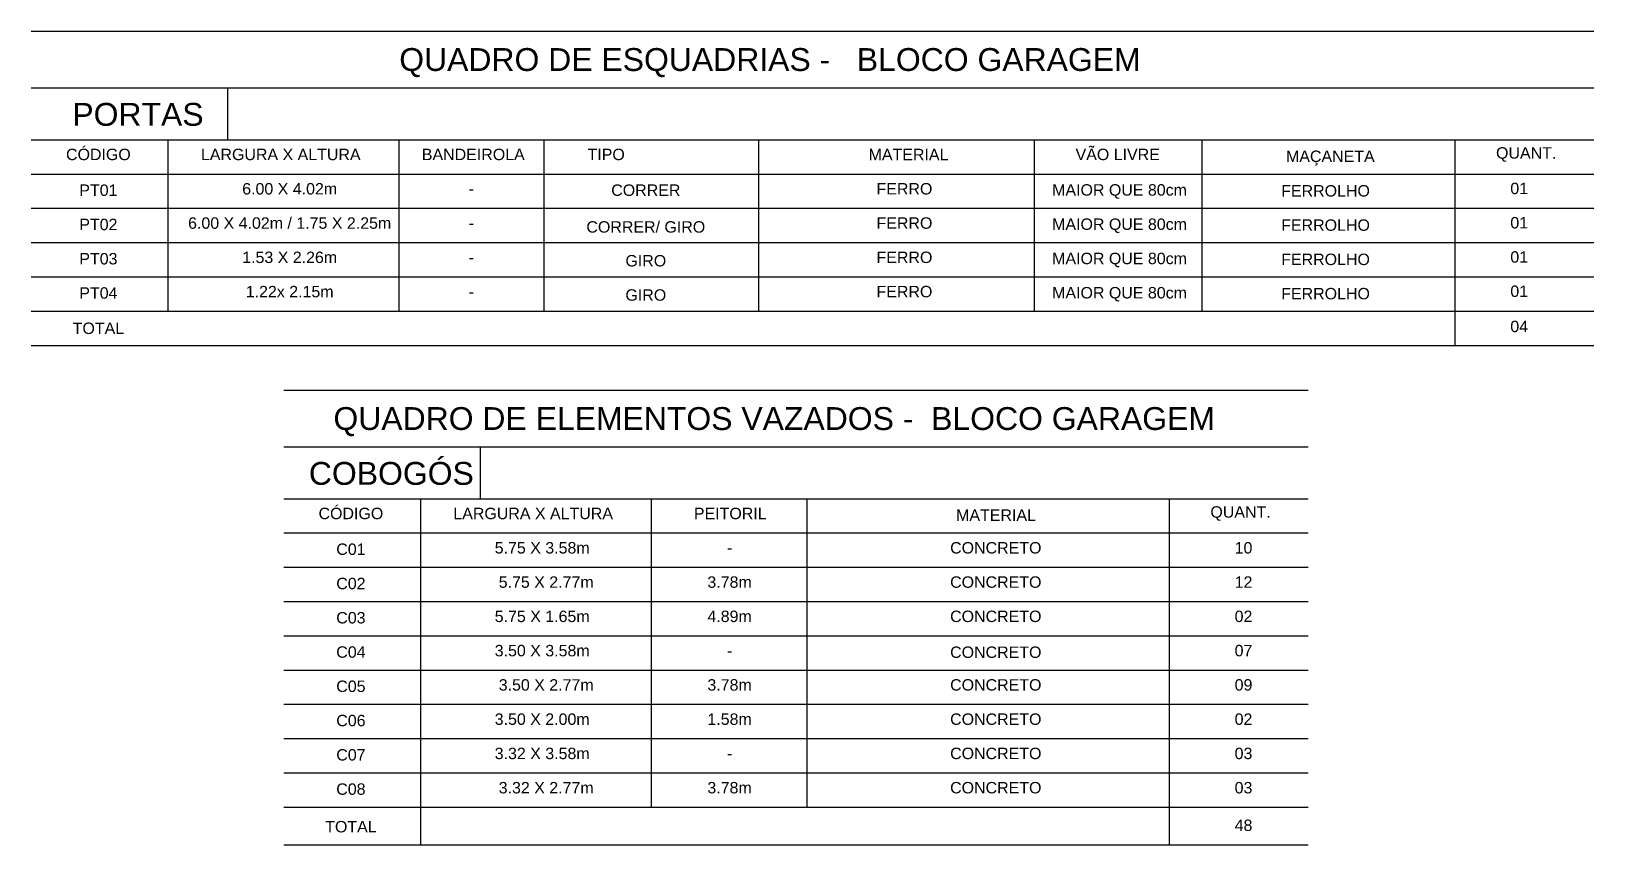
# Model space of a CAD drawing. Header units: metres. Extents: x 2552 to 3464, y 267 to 510.
# Drawn here: x 2647 to 2660.67, y 321.46 to 328.58 of the extents above; entities that cross this region are included whole.
import ezdxf
from ezdxf.enums import TextEntityAlignment as Align

# ---------------------------------------------------------------- set-up
doc = ezdxf.new("R2010")
doc.units = ezdxf.units.M
doc.header["$LTSCALE"] = 10
doc.header["$MEASUREMENT"] = 0
for name, color, linetype in [('PENA 0.15', 7, 'Continuous'), ('PENA 01', 1, 'Continuous'), ('PENA 02', 2, 'Continuous')]:
    doc.layers.add(name, color=color, linetype=linetype)
doc.styles.add('Luana', font='arial.ttf')

msp = doc.modelspace()

# ---------------------------------------------------------------- texts
at = {"layer": 'PENA 01', "style": 'Luana'}
for s, p in [('6.00 X 4.02m', (2649.258, 327.155)), ('CORRER', (2652.375, 327.143)), ('MAIOR QUE 80cm', (2656.521, 327.145)), ('01', (2660.019, 327.158)), ('-', (2650.848, 327.155)), ('FERROLHO', (2658.324, 327.137)), ('6.00 X 4.02m / 1.75 X 2.25m', (2649.258, 326.855)), ('-', (2650.848, 326.855)), ('CORRER/ GIRO', (2652.375, 326.821)), ('MAIOR QUE 80cm', (2656.521, 326.845)), ('FERROLHO', (2658.324, 326.837)), ('01', (2660.019, 326.858)), ('1.53 X 2.26m', (2649.258, 326.555)), ('-', (2650.848, 326.555)), ('GIRO', (2652.375, 326.525)), ('MAIOR QUE 80cm', (2656.521, 326.545)), ('FERROLHO', (2658.324, 326.537)), ('01', (2660.019, 326.558)), ('1.22x 2.15m', (2649.258, 326.255)), ('-', (2650.848, 326.255)), ('GIRO', (2652.375, 326.225)), ('MAIOR QUE 80cm', (2656.521, 326.245)), ('FERROLHO', (2658.324, 326.237)), ('01', (2660.019, 326.258)), ('5.75 X 3.58m', (2651.468, 324.012)), ('CONCRETO', (2655.438, 324.012)), ('10', (2657.606, 324.012)), ('-', (2653.108, 324.012)), ('5.75 X 2.77m', (2651.503, 323.712)), ('3.78m', (2653.108, 323.712)), ('CONCRETO', (2655.438, 323.712)), ('12', (2657.606, 323.712)), ('5.75 X 1.65m', (2651.468, 323.412)), ('4.89m', (2653.108, 323.412)), ('CONCRETO', (2655.438, 323.412)), ('02', (2657.606, 323.412)), ('3.50 X 3.58m', (2651.468, 323.112)), ('-', (2653.108, 323.112)), ('CONCRETO', (2655.438, 323.098)), ('07', (2657.606, 323.112)), ('3.50 X 2.77m', (2651.503, 322.812)), ('3.78m', (2653.108, 322.812)), ('CONCRETO', (2655.438, 322.812)), ('09', (2657.606, 322.812)), ('3.50 X 2.00m', (2651.468, 322.512)), ('1.58m', (2653.108, 322.512)), ('CONCRETO', (2655.438, 322.512)), ('02', (2657.606, 322.512)), ('3.32 X 3.58m', (2651.468, 322.212)), ('-', (2653.108, 322.212)), ('CONCRETO', (2655.438, 322.212)), ('03', (2657.606, 322.212)), ('3.32 X 2.77m', (2651.503, 321.912)), ('3.78m', (2653.108, 321.912)), ('CONCRETO', (2655.438, 321.912)), ('03', (2657.606, 321.912))]:
    msp.add_text(s, height=0.1, dxfattribs=at).set_placement(p, align=Align.CENTER)
for p in [(2654.394, 327.155), (2654.394, 326.855), (2654.394, 326.555), (2654.394, 326.255)]:
    msp.add_text('FERRO', height=0.1, dxfattribs=at).set_placement(p)
at = {"layer": 'PENA 02', "ltscale": 0.05, "style": 'Luana'}
msp.add_text('04', height=0.1, dxfattribs=at).set_placement((2660.019, 325.95), align=Align.CENTER)
at = {"layer": 'PENA 02', "style": 'Luana'}
msp.add_text('48', height=0.1, dxfattribs=at).set_placement((2657.606, 321.583), align=Align.CENTER)
at = {"layer": 'PENA 02', "ltscale": 0.05, "style": 'Luana'}
for s, insert, char_height, width, attachment_point in [('QUADRO DE ESQUADRIAS -   BLOCO GARAGEM', (2650.217, 328.309), 0.2, 8.16528, 4), ('PORTAS', (2647.356, 327.855), 0.2, 3.51166, 4), ('CÓDIGO', (2647.584, 327.505), 0.1, 1.934, 5), ('LARGURA X ALTURA', (2649.18, 327.505), 0.1, 1.934, 5), ('BANDEIROLA', (2650.865, 327.505), 0.1, 1.934, 5), ('TIPO', (2652.028, 327.505), 0.1, 1.934, 5), ('MATERIAL', (2654.674, 327.505), 0.1, 1.934, 5), ('VÃO LIVRE', (2656.505, 327.505), 0.1, 1.934, 5), ('MAÇANETA', (2658.366, 327.474), 0.1, 1.934, 5), ('QUANT.', (2660.08, 327.505), 0.1, 1.934, 5), ('PT01', (2647.584, 327.192), 0.1, 1.934, 5), ('PT02', (2647.584, 326.892), 0.1, 1.934, 5), ('PT03', (2647.584, 326.592), 0.1, 1.934, 5), ('PT04', (2647.584, 326.292), 0.1, 1.934, 5), ('TOTAL', (2647.584, 325.983), 0.1, 1.934, 5), ('QUADRO DE ELEMENTOS VAZADOS -  BLOCO GARAGEM', (2649.641, 325.166), 0.2, 9.25407, 4), ('COBOGÓS', (2649.426, 324.712), 0.2, 3.51166, 4), ('CÓDIGO', (2649.794, 324.362), 0.1, 1.934, 5), ('LARGURA X ALTURA', (2651.389, 324.362), 0.1, 1.934, 5), ('PEITORIL', (2653.114, 324.362), 0.1, 1.934, 5), ('MATERIAL', (2655.44, 324.348), 0.1, 1.934, 5), ('QUANT.', (2657.58, 324.362), 0.1, 1.934, 5), ('C01', (2649.794, 324.049), 0.1, 1.934, 5), ('C02', (2649.794, 323.749), 0.1, 1.934, 5), ('C03', (2649.794, 323.449), 0.1, 1.934, 5), ('C04', (2649.794, 323.149), 0.1, 1.934, 5), ('C05', (2649.794, 322.849), 0.1, 1.934, 5), ('C06', (2649.794, 322.549), 0.1, 1.934, 5), ('C07', (2649.794, 322.249), 0.1, 1.934, 5), ('C08', (2649.794, 321.949), 0.1, 1.934, 5), ('TOTAL', (2649.794, 321.62), 0.1, 1.934, 5)]:
    msp.add_mtext(s, dxfattribs=dict(at, insert=insert, char_height=char_height, width=width, attachment_point=attachment_point))

# ---------------------------------------------------------------- linework, layer by layer
at = {"layer": 'PENA 0.15', "ltscale": 0.01}
for p, q in [((2646.996, 328.089), (2660.671, 328.089)), ((2646.996, 328.089), (2660.671, 328.089)), ((2648.717, 327.634), (2648.717, 328.089)), ((2646.996, 327.634), (2660.671, 327.634)), ((2650.212, 327.634), (2650.212, 326.134)), ((2651.483, 327.634), (2651.483, 326.134)), ((2653.362, 327.634), (2653.362, 326.134)), ((2655.773, 327.634), (2655.773, 326.134)), ((2657.242, 327.634), (2657.242, 326.134)), ((2659.455, 327.634), (2659.455, 325.834)), ((2646.996, 327.334), (2660.671, 327.334)), ((2646.996, 327.034), (2660.671, 327.034)), ((2646.996, 326.734), (2660.671, 326.734)), ((2646.996, 326.734), (2660.671, 326.734)), ((2646.996, 326.434), (2660.671, 326.434)), ((2646.996, 326.134), (2660.671, 326.134)), ((2646.996, 326.134), (2660.671, 326.134)), ((2646.996, 326.134), (2660.671, 326.134)), ((2646.996, 326.134), (2660.671, 326.134)), ((2646.996, 326.134), (2660.671, 326.134)), ((2646.996, 326.134), (2660.671, 326.134)), ((2646.996, 325.834), (2660.671, 325.834)), ((2649.206, 324.946), (2658.171, 324.946)), ((2649.206, 324.492), (2658.171, 324.492)), ((2652.422, 324.492), (2652.422, 321.792)), ((2653.783, 324.492), (2653.783, 321.792)), ((2653.783, 324.492), (2653.783, 321.792)), ((2656.955, 324.492), (2656.955, 321.462)), ((2649.206, 324.192), (2658.171, 324.192)), ((2649.206, 323.892), (2658.171, 323.892)), ((2649.206, 323.592), (2658.171, 323.592)), ((2649.206, 323.292), (2658.171, 323.292)), ((2649.206, 323.292), (2658.171, 323.292)), ((2649.206, 323.292), (2658.171, 323.292)), ((2649.206, 322.992), (2658.171, 322.992)), ((2649.206, 322.692), (2658.171, 322.692)), ((2649.206, 322.392), (2658.171, 322.392)), ((2649.206, 322.392), (2658.171, 322.392)), ((2649.206, 322.392), (2658.171, 322.392)), ((2649.206, 322.092), (2658.171, 322.092)), ((2649.206, 321.792), (2658.171, 321.792)), ((2649.206, 321.462), (2658.171, 321.462)), ((2649.206, 321.462), (2658.171, 321.462))]:
    msp.add_line(p, q, dxfattribs=at)
at = {"layer": 'PENA 0.15'}
for p, q in [((2648.192, 327.634), (2648.192, 326.134)), ((2650.927, 324.492), (2650.927, 324.946)), ((2650.402, 324.492), (2650.402, 321.462))]:
    msp.add_line(p, q, dxfattribs=at)
at = {"layer": 'PENA 02'}
for p, q in [((2646.996, 328.584), (2660.671, 328.584)), ((2649.206, 325.441), (2658.171, 325.441))]:
    msp.add_line(p, q, dxfattribs=at)

msp.set_redraw_order([(e.dxf.handle, doc.entitydb.next_handle()) for e in msp.query("TEXT MTEXT ATTDEF DIMENSION ARC_DIMENSION")])  # texts and dimensions are drawn at this point

doc.saveas('drawing.dxf')
